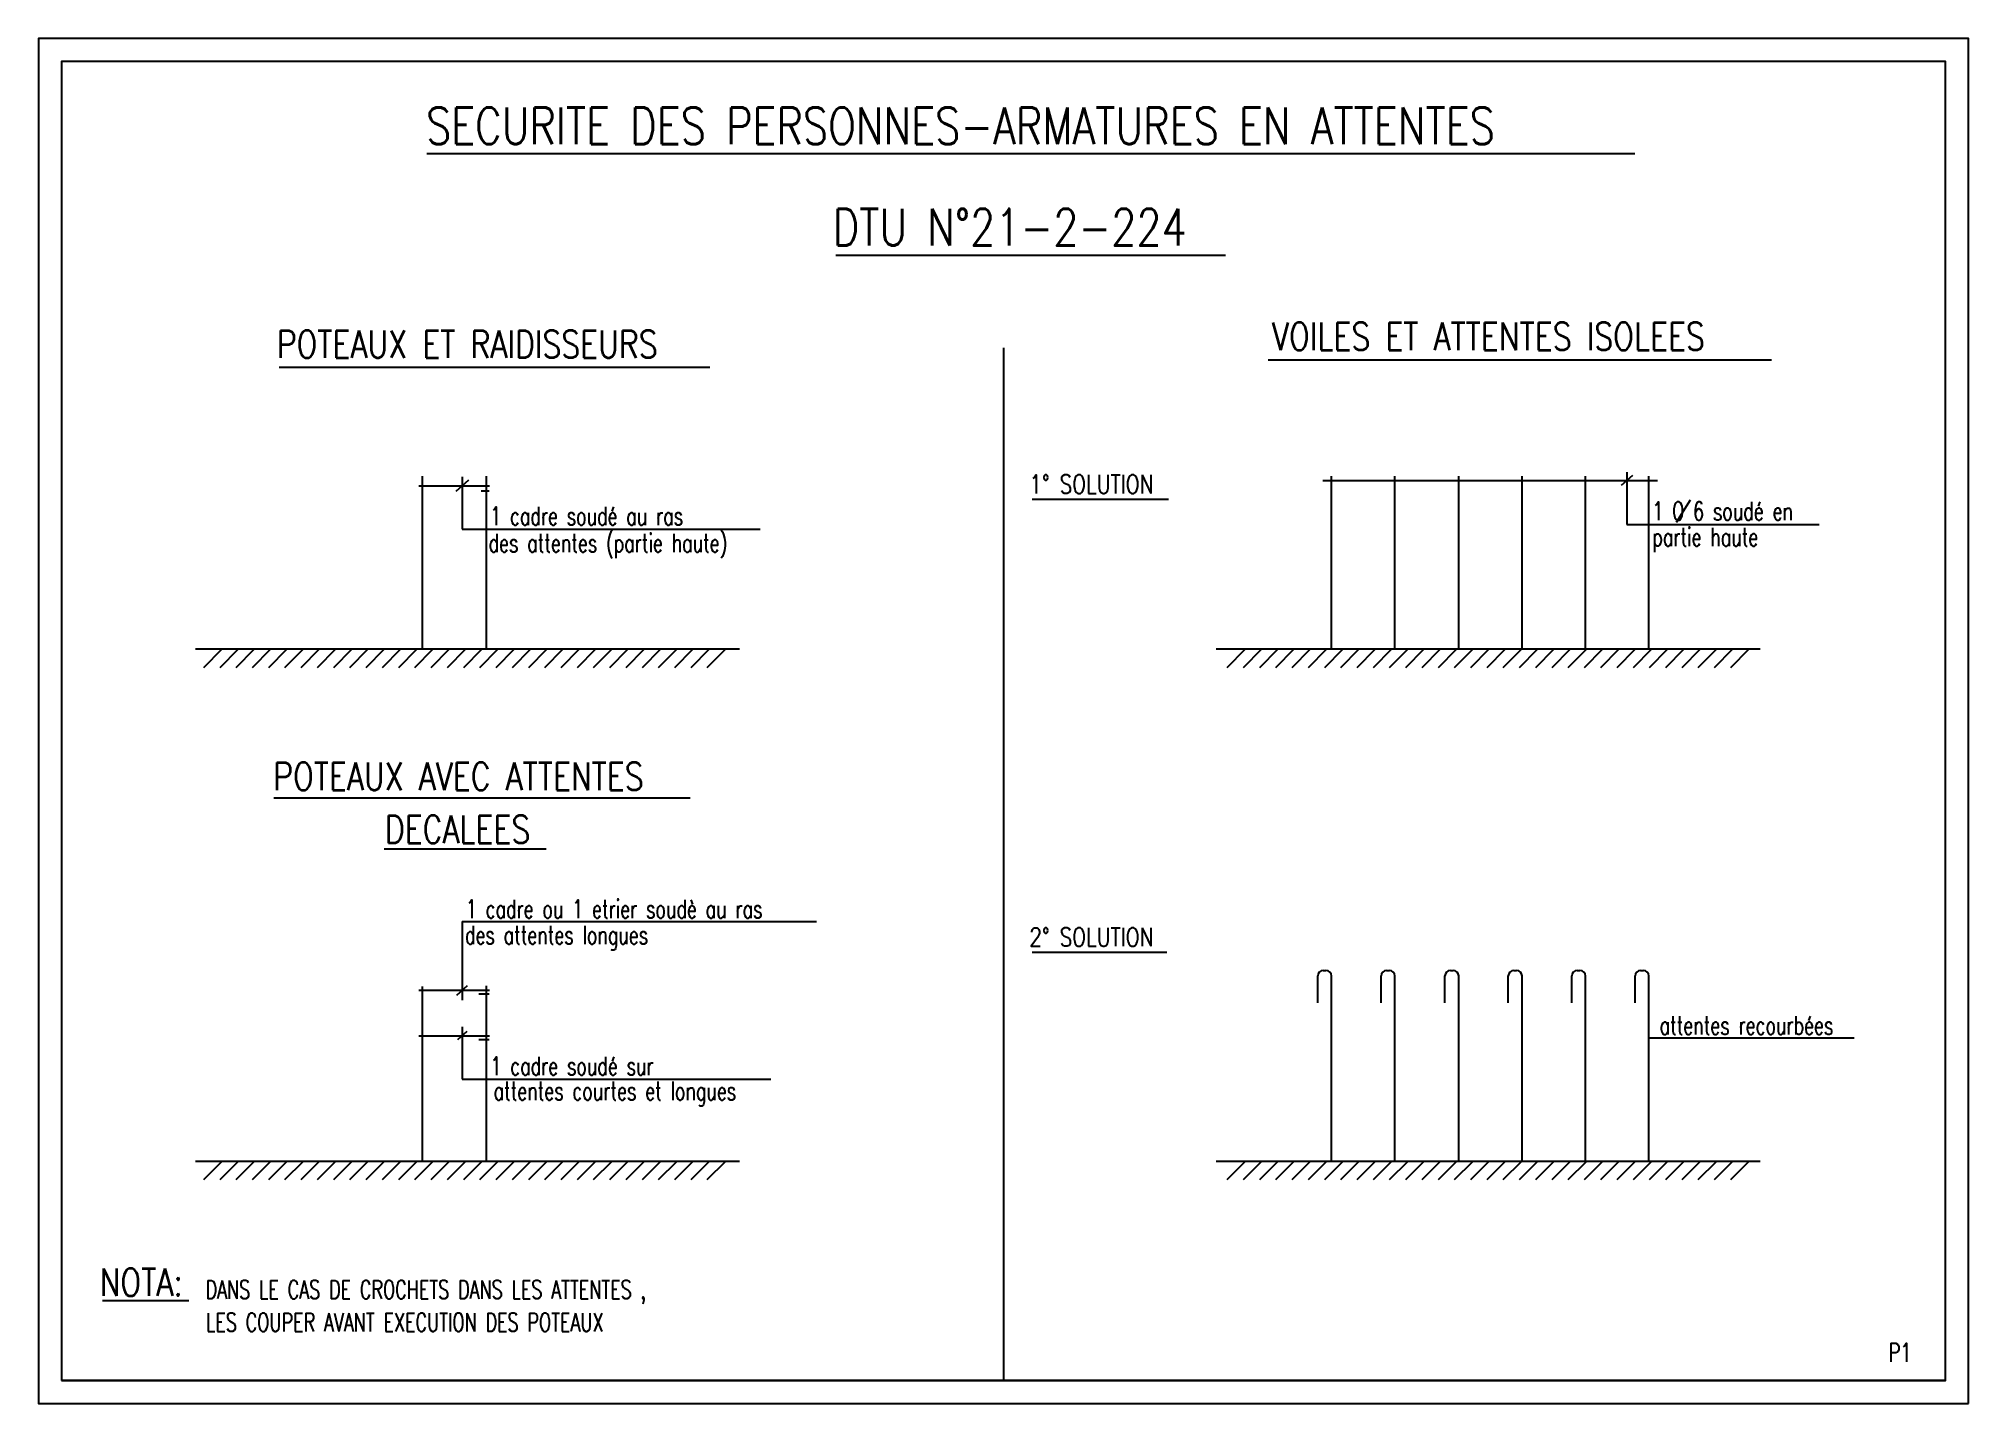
# Model space of a CAD drawing. Extents: x 308 to 787, y -199 to -146.
# Drawn here: x 492.97 to 513.97, y -169.39 to -154.54 of the extents above; entities that cross this region are included whole.
import ezdxf

# ---------------------------------------------------------------- set-up
doc = ezdxf.new("R2010")
doc.units = 0
doc.header["$LTSCALE"] = 0.5
doc.header["$MEASUREMENT"] = 0
doc.layers.get('0').update_dxf_attribs({"linetype": 'CONTINUOUS'})
doc.layers.add('HABILLAGE', color=7, linetype='CONTINUOUS')
doc.styles.add('ROMANS8', font='romans.shx', dxfattribs={"width": 0.7})

msp = doc.modelspace()

# ---------------------------------------------------------------- texts
at = {"layer": 'HABILLAGE', "color": 4, "style": 'ROMANS8', "width": 0.8}
for s, height, p in [('SECURITE DES PERSONNES-ARMATURES EN ATTENTES ', 0.4, (497.1842, -155.6884)), ('DTU N%%d21-2-224 ', 0.4, (501.6091, -156.7919)), ('VOILES ET ATTENTES ISOLEES', 0.3, (506.3888, -157.9297)), ('POTEAUX ET RAIDISSEURS', 0.3, (495.5589, -158.0147)), ('POTEAUX AVEC ATTENTES', 0.3, (495.5202, -162.7174)), ('DECALEES', 0.3, (496.7346, -163.2925)), ('NOTA:', 0.3, (493.6313, -168.2213))]:
    msp.add_text(s, height=height, dxfattribs=at).set_placement(p)
at = {"layer": 'HABILLAGE', "color": 1, "style": 'ROMANS8'}
for s, width, p in [('1%%d SOLUTION', 0.8, (503.7489, -159.4879)), ('1 O 6 soudé en', 0.7, (510.528, -159.7808)), ('1 cadre soudé au ras', 0.7, (497.8811, -159.8346)), ('des attentes (partie haute)', 0.7, (497.8644, -160.1271)), (' partie haute', 0.7, (510.4329, -160.0618)), ('1 cadre ou 1 etrier soudè au ras', 0.7, (497.6164, -164.1103)), ('des attentes longues', 0.7, (497.6082, -164.3929)), ('2%%d SOLUTION', 0.8, (503.7489, -164.4157)), ('attentes recourbées', 0.7, (510.6076, -165.3766)), ('1 cadre soudé sur', 0.7, (497.8838, -165.8183)), ('attentes courtes et longues', 0.7, (497.9183, -166.089)), ('DANS LE CAS DE CROCHETS DANS LES ATTENTES ,', 0.7, (494.7838, -168.2511)), ('LES COUPER AVANT EXECUTION DES POTEAUX', 0.7, (494.789, -168.6068)), ('P1', 0.7, (513.101, -168.9361))]:
    msp.add_text(s, height=0.2, dxfattribs=dict(at, width=width)).set_placement(p)

# ---------------------------------------------------------------- blocks, each defined once
blk = doc.blocks.new('*X678')
at = {"color": 0}
for p, q in [((-16.352, 5.215), (-16.152, 5.415)), ((-16.175, 5.215), (-15.975, 5.415)), ((-15.998, 5.215), (-15.798, 5.415)), ((-15.821, 5.215), (-15.621, 5.415)), ((-15.645, 5.215), (-15.445, 5.415)), ((-15.468, 5.215), (-15.268, 5.415)), ((-15.291, 5.215), (-15.091, 5.415)), ((-15.114, 5.215), (-14.914, 5.415)), ((-14.938, 5.215), (-14.738, 5.415)), ((-14.761, 5.215), (-14.561, 5.415)), ((-14.584, 5.215), (-14.384, 5.415)), ((-14.407, 5.215), (-14.207, 5.415)), ((-14.23, 5.215), (-14.03, 5.415)), ((-14.054, 5.215), (-13.854, 5.415)), ((-13.877, 5.215), (-13.677, 5.415)), ((-13.7, 5.215), (-13.5, 5.415)), ((-13.523, 5.215), (-13.323, 5.415)), ((-13.347, 5.215), (-13.147, 5.415)), ((-13.17, 5.215), (-12.97, 5.415)), ((-12.993, 5.215), (-12.793, 5.415)), ((-12.816, 5.215), (-12.616, 5.415)), ((-12.639, 5.215), (-12.439, 5.415)), ((-12.463, 5.215), (-12.263, 5.415)), ((-12.286, 5.215), (-12.086, 5.415)), ((-12.109, 5.215), (-11.909, 5.415)), ((-11.932, 5.215), (-11.732, 5.415)), ((-11.756, 5.215), (-11.556, 5.415)), ((-11.579, 5.215), (-11.379, 5.415)), ((-11.402, 5.215), (-11.202, 5.415)), ((-11.225, 5.215), (-11.025, 5.415)), ((-11.049, 5.215), (-10.849, 5.415)), ((-10.872, 5.215), (-10.672, 5.415)), ((-5.215, 5.215), (-5.015, 5.415)), ((-5.038, 5.215), (-4.838, 5.415)), ((-4.861, 5.215), (-4.661, 5.415)), ((-4.685, 5.215), (-4.485, 5.415)), ((-4.508, 5.215), (-4.308, 5.415)), ((-4.331, 5.215), (-4.131, 5.415)), ((-4.154, 5.215), (-3.954, 5.415)), ((-3.977, 5.215), (-3.777, 5.415)), ((-3.801, 5.215), (-3.601, 5.415)), ((-3.624, 5.215), (-3.424, 5.415)), ((-3.447, 5.215), (-3.247, 5.415)), ((-3.27, 5.215), (-3.07, 5.415)), ((-3.094, 5.215), (-2.894, 5.415)), ((-2.917, 5.215), (-2.717, 5.415)), ((-2.74, 5.215), (-2.54, 5.415)), ((-2.563, 5.215), (-2.363, 5.415)), ((-2.386, 5.215), (-2.186, 5.415)), ((-2.21, 5.215), (-2.01, 5.415)), ((-2.033, 5.215), (-1.833, 5.415)), ((-1.856, 5.215), (-1.656, 5.415)), ((-1.679, 5.215), (-1.479, 5.415)), ((-1.503, 5.215), (-1.303, 5.415)), ((-1.326, 5.215), (-1.126, 5.415)), ((-1.149, 5.215), (-0.949, 5.415)), ((-0.972, 5.215), (-0.772, 5.415)), ((-0.795, 5.215), (-0.595, 5.415)), ((-0.619, 5.215), (-0.419, 5.415)), ((-0.442, 5.215), (-0.242, 5.415)), ((-0.265, 5.215), (-0.065, 5.415)), ((-0.088, 5.215), (0.112, 5.415)), ((0.088, 5.215), (0.288, 5.415)), ((0.265, 5.215), (0.465, 5.415))]:
    blk.add_line(p, q, dxfattribs=at)

# ---------------------------------------------------------------- linework, layer by layer
at = {"color": 7}
msp.add_line((513.7178, -169.14), (493.2178, -169.14), dxfattribs=at)
msp.add_line((513.7178, -169.14), (493.2178, -169.14), dxfattribs=at)
at = {"color": 4}
msp.add_lwpolyline([(513.9678, -169.39), (513.9678, -154.54), (492.9678, -154.54), (492.9678, -169.39)], close=True, dxfattribs=at)
at = {"color": 7}
msp.add_lwpolyline([(493.2178, -169.14), (513.7178, -169.14), (513.7178, -154.79), (493.2178, -154.79)], close=True, dxfattribs=at)
at = {"layer": 'HABILLAGE', "color": 7}
for p, q in [((497.1929, -155.7912), (510.3361, -155.7912)), ((501.6449, -156.8948), (505.884, -156.8948)), ((503.4678, -157.9053), (503.4678, -169.14)), ((495.5863, -158.1161), (500.2706, -158.1161)), ((506.3486, -158.0345), (511.8266, -158.0345)), ((495.5282, -162.7993), (500.0577, -162.7993)), ((496.7283, -163.3564), (498.4898, -163.3564)), ((510.4911, -165.4125), (512.724, -165.4125)), ((493.6638, -168.2714), (494.6037, -168.2714))]:
    msp.add_line(p, q, dxfattribs=at)
at = {"layer": 'HABILLAGE', "color": 1}
for p, q in [((497.1462, -161.1814), (497.1462, -159.3015)), ((497.8404, -161.1814), (497.8404, -159.3015)), ((507.037, -161.1814), (507.037, -159.3015)), ((507.727, -161.1814), (507.727, -159.3015)), ((508.4211, -161.1814), (508.4211, -159.3015)), ((509.1111, -161.1814), (509.1111, -159.3015)), ((509.8011, -161.1814), (509.8011, -159.3015)), ((510.4911, -161.1814), (510.4911, -159.3015)), ((497.1045, -159.4078), (497.8736, -159.4078)), ((497.7852, -159.459), (497.8698, -159.459)), ((510.9394, -159.5615), (510.7894, -159.806)), ((497.8404, -166.7529), (497.8404, -164.8458)), ((506.887, -165.0311), (506.887, -164.7386)), ((506.947, -164.6786), (506.977, -164.6786)), ((507.037, -166.7529), (507.037, -164.7386)), ((507.577, -165.0311), (507.577, -164.7386)), ((507.637, -164.6786), (507.667, -164.6786)), ((507.727, -166.7529), (507.727, -164.7386)), ((508.2711, -165.0311), (508.2711, -164.7386)), ((508.3311, -164.6786), (508.3611, -164.6786)), ((508.4211, -166.7529), (508.4211, -164.7386)), ((508.9611, -165.0311), (508.9611, -164.7386)), ((509.0211, -164.6786), (509.0511, -164.6786)), ((509.1111, -166.7529), (509.1111, -164.7386)), ((509.6511, -165.0311), (509.6511, -164.7386)), ((509.7111, -164.6786), (509.7411, -164.6786)), ((509.8011, -166.7529), (509.8011, -164.7386)), ((510.3411, -165.0311), (510.3411, -164.7386)), ((510.4011, -164.6786), (510.4311, -164.6786)), ((510.4911, -166.7529), (510.4911, -164.7386)), ((497.1045, -164.8954), (497.8736, -164.8954)), ((497.1462, -166.7529), (497.1462, -164.8547)), ((497.7602, -164.9343), (497.8698, -164.9343)), ((497.1045, -165.3914), (497.8736, -165.3914)), ((497.7602, -165.4303), (497.8698, -165.4303))]:
    msp.add_line(p, q, dxfattribs=at)
at = {"layer": 'HABILLAGE'}
for p, q in [((497.6453, -159.3437), (497.5064, -159.4675)), ((497.5756, -159.3076), (497.5756, -159.877)), ((506.9431, -159.3471), (510.5848, -159.3471)), ((510.3116, -159.2933), (510.1899, -159.4043)), ((510.2521, -159.256), (510.2521, -159.8254)), ((497.5756, -159.877), (500.8205, -159.877)), ((510.2521, -159.8254), (512.3444, -159.8254)), ((497.5756, -164.1478), (497.5756, -165.0008)), ((497.5756, -164.1478), (501.4316, -164.1478)), ((497.6312, -164.8451), (497.5141, -164.9509)), ((497.6273, -165.3452), (497.5269, -165.4331)), ((497.5756, -165.2911), (497.5756, -165.8606)), ((497.5756, -165.8606), (500.9367, -165.8606))]:
    msp.add_line(p, q, dxfattribs=at)
at = {"layer": 'HABILLAGE', "color": 3}
for p, q in [((503.7814, -159.5509), (505.2646, -159.5509)), ((503.7814, -164.4788), (505.2453, -164.4788))]:
    msp.add_line(p, q, dxfattribs=at)
at = {"layer": 'HABILLAGE', "color": 4}
for p, q in [((494.6761, -161.1814), (500.5962, -161.1814)), ((505.7818, -161.1814), (511.7019, -161.1814)), ((494.6761, -166.7529), (500.5962, -166.7529)), ((505.7818, -166.7529), (511.7019, -166.7529))]:
    msp.add_line(p, q, dxfattribs=at)
at = {"layer": 'HABILLAGE', "color": 1}
for centre, start, end in [((506.947, -164.7386), 90, 180), ((506.977, -164.7386), 0, 90), ((507.637, -164.7386), 90, 180), ((507.667, -164.7386), 0, 90), ((508.3311, -164.7386), 90, 180), ((508.3611, -164.7386), 0, 90), ((509.0211, -164.7386), 90, 180), ((509.0511, -164.7386), 0, 90), ((509.7111, -164.7386), 90, 180), ((509.7411, -164.7386), 0, 90), ((510.4011, -164.7386), 90, 180), ((510.4311, -164.7386), 0, 90)]:
    msp.add_arc(centre, 0.06, start, end, dxfattribs=at)

# ---------------------------------------------------------------- block references
at = {"layer": 'HABILLAGE', "color": 7}
for p in [(511.1169, -166.5963), (511.1169, -172.1678)]:
    msp.add_blockref('*X678', p, dxfattribs=at)

msp.set_redraw_order([(e.dxf.handle, doc.entitydb.next_handle()) for e in msp.query("TEXT MTEXT ATTDEF DIMENSION ARC_DIMENSION")])  # texts and dimensions are drawn at this point

doc.saveas('drawing.dxf')
